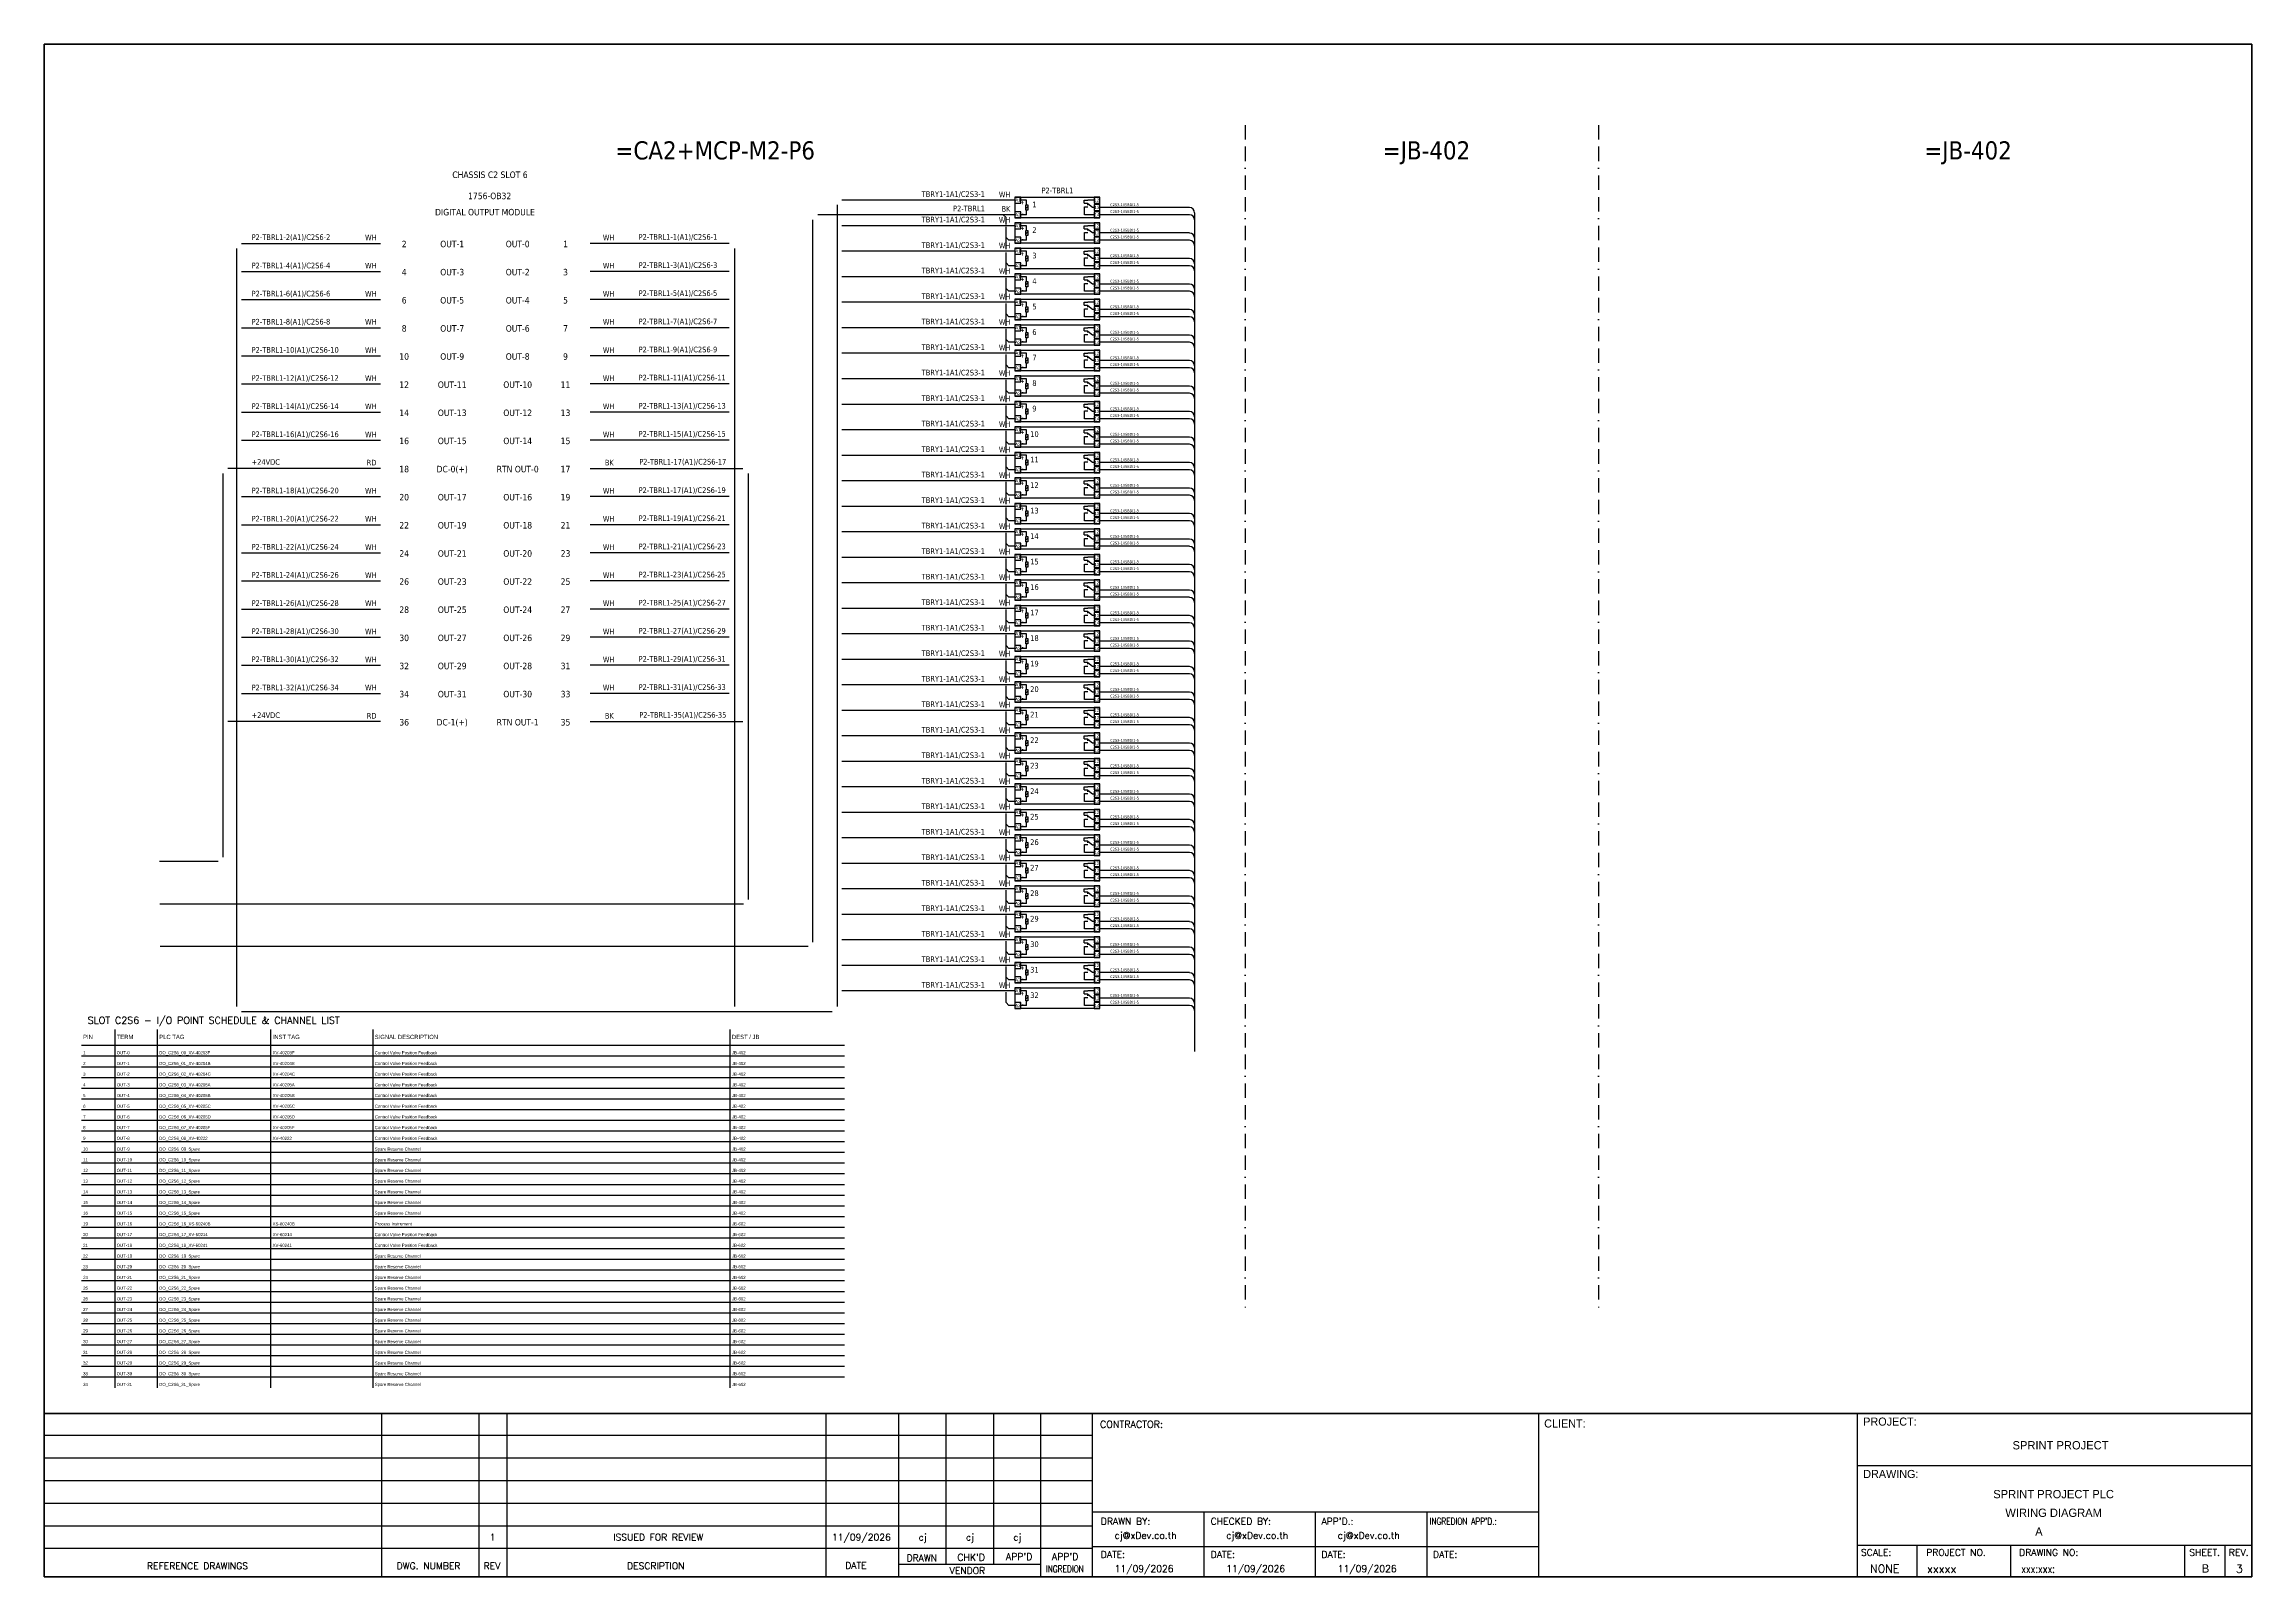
# Model space of a CAD drawing. Header units: metres. Extents: x 0 to 3893, y 0 to 2704.
import ezdxf
from ezdxf.enums import TextEntityAlignment as Align

# ---------------------------------------------------------------- set-up
doc = ezdxf.new("R2010")
doc.units = ezdxf.units.M
doc.linetypes.add('BORDERX2', pattern=[88.9, 25.4, -12.7, 25.4, -12.7, 0, -12.7])
for name, color, linetype in [('GT_1', 9, 'Continuous'), ('HELPPOINT', 7, 'Continuous'), ('MEMBER', 7, 'Continuous'), ('x01001-FrameArea', 2, 'BORDERX2')]:
    doc.layers.add(name, color=color, linetype=linetype)
doc.layers.add('IE-WIRE', color=7, linetype='Continuous', lineweight=25)
doc.styles.add('HTX11', font='O8111901')
doc.styles.add('ROMANS', font='romans.shx', dxfattribs={"width": 0.85, "height": 25})
doc.styles.add('Tahoma', font='txt')

# ---------------------------------------------------------------- blocks, each defined once
blk = doc.blocks.new('xRY-SPDT-100')
at = {"color": 1, "ltscale": 25.4}
for p, q in [((0, 0), (0, -10.5)), ((10.4, 0), (0, 0)), ((0, 0), (150.3, 0)), ((0, 0), (0, -36)), ((10.4, -10.5), (10.4, 0)), ((140, 0), (140, -10.5)), ((150.3, 0), (140, 0)), ((150.3, -36), (150.3, 0)), ((150.3, -10.5), (150.3, 0)), ((150.3, -36), (150.3, 0)), ((0, -10.5), (10.4, -10.5)), ((0, -25.5), (0, -36)), ((10.4, -25.5), (0, -25.5)), ((0, -36), (10.4, -36)), ((150.3, -36), (0, -36)), ((20.7, -5.2), (10.4, -5.2)), ((10.4, -36), (10.4, -25.5)), ((20.7, -30.8), (10.4, -30.8)), ((22.8, -16.3), (19.4, -19.7)), ((20.7, -13.3), (20.7, -5.2)), ((20.7, -30.8), (20.7, -22.7)), ((122.2, -10.4), (122.2, -5.2)), ((122.2, -5.2), (128.9, -5.2)), ((122.2, -10.4), (128.9, -10.4)), ((123.2, -30.8), (123.2, -17)), ((123.2, -17), (128.9, -17)), ((140, -30.8), (123.2, -30.8)), ((140, -5.2), (128.9, -5.2)), ((128.9, -13.8), (128.9, -10.4)), ((136.9, -18), (128.9, -11.6)), ((140, -18), (136.9, -18)), ((140, -10.5), (150.3, -10.5)), ((140, -12.8), (140, -23.3)), ((150.3, -12.8), (140, -12.8)), ((140, -23.3), (150.3, -23.3)), ((140, -25.5), (140, -36)), ((150.3, -25.5), (140, -25.5)), ((140, -36), (150.3, -36)), ((150.3, -23.3), (150.3, -12.8)), ((150.3, -36), (150.3, -25.5))]:
    blk.add_line(p, q, dxfattribs=at)
blk.add_lwpolyline([(22.8, -22.7), (19.4, -22.7), (19.4, -13.3), (22.8, -13.3)], close=True, dxfattribs=at)
at = {"color": 1}
for s, p in [('A2', (5.4, -30.9)), ('A1', (5.8, -5)), ('12', (144.4, -5.3)), ('13', (144.8, -17.9)), ('14', (145, -30.8))]:
    blk.add_text(s, height=5.91, dxfattribs=at).set_placement(p, align=Align.MIDDLE_CENTER)
at = {"color": 1, "style": 'Tahoma'}
for s, p in [('+', (13.9, -9.3)), ('+', (13.9, -9.3)), ('-', (13.9, -28.2))]:
    blk.add_text(s, height=6.84, dxfattribs=at).set_placement(p, align=Align.MIDDLE_CENTER)
blk = doc.blocks.new('*U71')
at = {"layer": 'x01001-FrameArea'}
blk.add_blockref('xRY-SPDT-100', (-75.2, 18), dxfattribs=at)
blk = doc.blocks.new('*U56')
at = {"layer": 'x01001-FrameArea', "color": 0, "linetype": 'ByBlock', "lineweight": -2, "transparency": 16777216}
for p in [(0, 0), (0, -45), (0, -90), (0, -135), (0, -180), (0, -225), (0, -270), (0, -315), (0, -360), (0, -405), (0, -450), (0, -495), (0, -540), (0, -585), (0, -630), (0, -675), (0, -720), (0, -765), (0, -810), (0, -855), (0, -900), (0, -945), (0, -990), (0, -1035), (0, -1080), (0, -1125), (0, -1170), (0, -1215), (0, -1260), (0, -1305), (0, -1350), (0, -1395)]:
    blk.add_blockref('*U71', p, dxfattribs=at)
blk = doc.blocks.new('*U72')
at = {"color": 4, "style": 'Tahoma'}
for s, height, p in [('TBRY1-1A1/C2S3-1', 9.949, (36.2, -4.1)), ('WH', 9.95, (81.3, -4.8))]:
    blk.add_text(s, height=height, dxfattribs=at).set_placement(p, align=Align.RIGHT)
blk = doc.blocks.new('*U57')
at = {"layer": 'x01001-FrameArea', "color": 0, "linetype": 'ByBlock', "lineweight": -2, "transparency": 16777216}
for p in [(0, 0), (0, -45), (0, -90), (0, -135), (0, -180), (0, -225), (0, -270), (0, -315), (0, -360), (0, -405), (0, -450), (0, -495), (0, -540), (0, -585), (0, -630), (0, -675), (0, -720), (0, -765), (0, -810), (0, -855), (0, -900), (0, -945), (0, -990), (0, -1035), (0, -1080), (0, -1125), (0, -1170), (0, -1215), (0, -1260), (0, -1305), (0, -1350), (0, -1395)]:
    blk.add_blockref('*U72', p, dxfattribs=at)
blk = doc.blocks.new('*U73')
at = {"layer": 'IE-WIRE', "color": 4, "ltscale": 25.4}
for p, q in [((74.2, 7.2), (-83.4, 7.2)), ((74.2, -5.6), (-83.4, -5.6))]:
    blk.add_line(p, q, dxfattribs=at)
for centre in [(74.2, -2), (74.2, -14.8)]:
    blk.add_arc(centre, 9.17, 0, 90, dxfattribs=at)
at = {"color": 4, "style": 'Tahoma'}
for p in [(-65.4, 9.6), (-65.4, -2.4)]:
    blk.add_text('C2S3-1/ISBDI1-5', height=4.974, dxfattribs=at).set_placement(p)
blk = doc.blocks.new('*U58')
at = {"layer": 'x01001-FrameArea', "color": 0, "linetype": 'ByBlock', "lineweight": -2, "transparency": 16777216}
for p in [(0, 0), (0, -45), (0, -90), (0, -135), (0, -180), (0, -225), (0, -270), (0, -315), (0, -360), (0, -405), (0, -450), (0, -495), (0, -540), (0, -585), (0, -630), (0, -675), (0, -720), (0, -765), (0, -810), (0, -855), (0, -900), (0, -945), (0, -990), (0, -1035), (0, -1080), (0, -1125), (0, -1170), (0, -1215), (0, -1260), (0, -1305), (0, -1350), (0, -1395)]:
    blk.add_blockref('*U73', p, dxfattribs=at)

msp = doc.modelspace()

# ---------------------------------------------------------------- linework, layer by layer
for p, q in [((1691.3, 2403.2), (1696.3, 2398.2)), ((1696.3, 2385.8), (1696.3, 2398.2)), ((1696.3, 2342.5), (1696.3, 2381.8)), ((1701.3, 2358.2), (1696.3, 2363.2)), ((1696.3, 2297.5), (1696.3, 2336.8)), ((1711.7, 2358.2), (1701.3, 2358.2)), ((1701.3, 2313.2), (1696.3, 2318.2)), ((1711.7, 2313.2), (1701.3, 2313.2)), ((1696.3, 2252.5), (1696.3, 2291.8)), ((1701.3, 2268.2), (1696.3, 2273.2)), ((1711.7, 2268.2), (1701.3, 2268.2)), ((1696.3, 2207.5), (1696.3, 2246.8)), ((1701.3, 2223.2), (1696.3, 2228.2)), ((1711.7, 2223.2), (1701.3, 2223.2)), ((1696.3, 2162.5), (1696.3, 2201.8)), ((1701.3, 2178.2), (1696.3, 2183.2)), ((1696.3, 2117.5), (1696.3, 2156.8)), ((1711.7, 2178.2), (1701.3, 2178.2)), ((1701.3, 2133.2), (1696.3, 2138.2)), ((1696.3, 2072.5), (1696.3, 2111.8)), ((1711.7, 2133.2), (1701.3, 2133.2)), ((1701.3, 2088.2), (1696.3, 2093.2)), ((1696.3, 2027.5), (1696.3, 2066.8)), ((1711.7, 2088.2), (1701.3, 2088.2)), ((1701.3, 2043.2), (1696.3, 2048.2)), ((1711.7, 2043.2), (1701.3, 2043.2)), ((1696.3, 1982.5), (1696.3, 2021.8)), ((1701.3, 1998.2), (1696.3, 2003.2)), ((1711.7, 1998.2), (1701.3, 1998.2)), ((1696.3, 1937.5), (1696.3, 1976.8)), ((1701.3, 1953.2), (1696.3, 1958.2)), ((1711.7, 1953.2), (1701.3, 1953.2)), ((1696.3, 1892.5), (1696.3, 1931.8)), ((1701.3, 1908.2), (1696.3, 1913.2)), ((1711.7, 1908.2), (1701.3, 1908.2)), ((1696.3, 1847.5), (1696.3, 1886.8)), ((1701.3, 1863.2), (1696.3, 1868.2)), ((1696.3, 1802.5), (1696.3, 1841.8)), ((1711.7, 1863.2), (1701.3, 1863.2)), ((1701.3, 1818.2), (1696.3, 1823.2)), ((1696.3, 1757.5), (1696.3, 1796.8)), ((1711.7, 1818.2), (1701.3, 1818.2)), ((1701.3, 1773.2), (1696.3, 1778.2)), ((1711.7, 1773.2), (1701.3, 1773.2)), ((1696.3, 1712.5), (1696.3, 1751.8)), ((1701.3, 1728.2), (1696.3, 1733.2)), ((1711.7, 1728.2), (1701.3, 1728.2)), ((1696.3, 1667.5), (1696.3, 1706.8)), ((1701.3, 1683.2), (1696.3, 1688.2)), ((1711.7, 1683.2), (1701.3, 1683.2)), ((1696.3, 1622.5), (1696.3, 1661.8)), ((1701.3, 1638.2), (1696.3, 1643.2)), ((1711.7, 1638.2), (1701.3, 1638.2)), ((1696.3, 1577.5), (1696.3, 1616.8)), ((1701.3, 1593.2), (1696.3, 1598.2)), ((1696.3, 1532.5), (1696.3, 1571.8)), ((1711.7, 1593.2), (1701.3, 1593.2)), ((1701.3, 1548.2), (1696.3, 1553.2)), ((1696.3, 1487.5), (1696.3, 1526.8)), ((1711.7, 1548.2), (1701.3, 1548.2)), ((1701.3, 1503.2), (1696.3, 1508.2)), ((1696.3, 1442.5), (1696.3, 1481.8)), ((1711.7, 1503.2), (1701.3, 1503.2)), ((1701.3, 1458.2), (1696.3, 1463.2)), ((1711.7, 1458.2), (1701.3, 1458.2)), ((1696.3, 1397.5), (1696.3, 1436.8)), ((1701.3, 1413.2), (1696.3, 1418.2)), ((1711.7, 1413.2), (1701.3, 1413.2)), ((1696.3, 1352.5), (1696.3, 1391.8)), ((1701.3, 1368.2), (1696.3, 1373.2)), ((1711.7, 1368.2), (1701.3, 1368.2)), ((1696.3, 1307.5), (1696.3, 1346.8)), ((1701.3, 1323.2), (1696.3, 1328.2)), ((1696.3, 1262.5), (1696.3, 1301.8)), ((1711.7, 1323.2), (1701.3, 1323.2)), ((1701.3, 1278.2), (1696.3, 1283.2)), ((1696.3, 1217.5), (1696.3, 1256.8)), ((1711.7, 1278.2), (1701.3, 1278.2)), ((1701.3, 1233.2), (1696.3, 1238.2)), ((1696.3, 1172.5), (1696.3, 1211.8)), ((1711.7, 1233.2), (1701.3, 1233.2)), ((1701.3, 1188.2), (1696.3, 1193.2)), ((1711.7, 1188.2), (1701.3, 1188.2)), ((1696.3, 1127.5), (1696.3, 1166.8)), ((1701.3, 1143.2), (1696.3, 1148.2)), ((1711.7, 1143.2), (1701.3, 1143.2)), ((1696.3, 1082.5), (1696.3, 1121.8)), ((1701.3, 1098.2), (1696.3, 1103.2)), ((1711.7, 1098.2), (1701.3, 1098.2)), ((1696.3, 1037.5), (1696.3, 1076.8)), ((1701.3, 1053.2), (1696.3, 1058.2)), ((1711.7, 1053.2), (1701.3, 1053.2)), ((1696.3, 1013.2), (1696.3, 1031.8)), ((1701.3, 1008.2), (1696.3, 1013.2)), ((1711.7, 1008.2), (1701.3, 1008.2))]:
    msp.add_line(p, q)
at = {"color": 1, "ltscale": 25.4}
for p, q in [((593.4, 1955.7), (324, 1955.7)), ((314.9, 1946.5), (314.9, 1270))]:
    msp.add_line(p, q, dxfattribs=at)
at = {"color": 7}
for p, q in [((65.7, 937.9), (1411.5, 937.9)), ((125, 333.8), (125, 965.9)), ((200, 333.8), (200, 965.9)), ((400, 333.8), (400, 965.9)), ((580, 333.8), (580, 965.9)), ((1210, 333.8), (1210, 965.9))]:
    msp.add_line(p, q, dxfattribs=at)
at = {"color": 8}
for p, q in [((65.7, 919), (1411.5, 919)), ((65.7, 900.1), (1411.5, 900.1)), ((65.7, 881.3), (1411.5, 881.3)), ((65.7, 862.4), (1411.5, 862.4)), ((65.7, 843.5), (1411.5, 843.5)), ((65.7, 824.6), (1411.5, 824.6)), ((65.7, 805.8), (1411.5, 805.8)), ((65.7, 786.9), (1411.5, 786.9)), ((65.7, 768), (1411.5, 768)), ((65.7, 749.1), (1411.5, 749.1)), ((65.7, 730.2), (1411.5, 730.2)), ((65.7, 711.4), (1411.5, 711.4)), ((65.7, 692.5), (1411.5, 692.5)), ((65.7, 673.6), (1411.5, 673.6)), ((65.7, 654.7), (1411.5, 654.7)), ((65.7, 635.9), (1411.5, 635.9)), ((65.7, 617), (1411.5, 617)), ((65.7, 598.1), (1411.5, 598.1)), ((65.7, 579.2), (1411.5, 579.2)), ((65.7, 560.3), (1411.5, 560.3)), ((65.7, 541.5), (1411.5, 541.5)), ((65.7, 522.6), (1411.5, 522.6)), ((65.7, 503.7), (1411.5, 503.7)), ((65.7, 484.8), (1411.5, 484.8)), ((65.7, 465.9), (1411.5, 465.9)), ((65.7, 447.1), (1411.5, 447.1)), ((65.7, 428.2), (1411.5, 428.2)), ((65.7, 409.3), (1411.5, 409.3)), ((65.7, 390.4), (1411.5, 390.4)), ((65.7, 371.6), (1411.5, 371.6)), ((65.7, 352.7), (1411.5, 352.7))]:
    msp.add_line(p, q, dxfattribs=at)
at = {"color": 4}
for p, q in [((3302.3, 56.1), (3302.3, 0)), ((3467.6, 56.1), (3467.6, 0))]:
    msp.add_line(p, q, dxfattribs=at)
at = {"color": 4, "ltscale": 0.5}
for p, q in [((3774.7, 56.1), (3774.7, 0)), ((3774.7, 56.1), (3774.7, 0)), ((3845.9, 56.1), (3845.9, 0)), ((3845.9, 56.1), (3845.9, 0))]:
    msp.add_line(p, q, dxfattribs=at)
at = {"layer": 'GT_1', "color": 4}
for p, q in [((595.4, 0), (595.4, 288.2)), ((767.3, 0), (767.3, 288.2)), ((816.4, 0), (816.4, 288.2)), ((1379.1, 0), (1379.1, 288.2)), ((1507.4, 0), (1507.4, 288.2)), ((1591, 21.8), (1591, 288.2)), ((1674.5, 21.8), (1674.5, 288.2)), ((1757.8, 0), (1757.8, 288.2)), ((1848.8, 0), (1848.8, 288.2)), ((2635.8, 0), (2635.8, 288.2)), ((3198.1, 0), (3198.1, 288.2)), ((3198.1, 0), (3198.1, 288.2)), ((3198.1, 0), (3198.1, 288.2)), ((1848.8, 249.3), (0, 249.3)), ((1848.8, 209.5), (0, 209.5)), ((1848.8, 169.6), (0, 169.6)), ((1848.8, 129.7), (0, 129.7)), ((1848.8, 89.7), (0, 89.7)), ((2635.8, 114.3), (1848.8, 114.3)), ((2045.6, 0), (2045.6, 114.3)), ((2242.3, 0), (2242.3, 114.3)), ((2439.1, 0), (2439.1, 114.3)), ((1848.7, 49.8), (0, 49.8)), ((2635.8, 52.9), (1848.8, 52.9)), ((3198.1, 56.1), (3893.3, 56.1)), ((1757.8, 21.8), (1507.4, 21.8))]:
    msp.add_line(p, q, dxfattribs=at)
at = {"layer": 'HELPPOINT', "color": 4, "lineweight": 35}
for p, q in [((0, 0), (0, 2704.2)), ((0, 2704.2), (3893.3, 2704.2)), ((0, 0), (0, 2704.2)), ((0, 2704.2), (3893.3, 2704.2)), ((3893.3, 2704.2), (3893.3, 0)), ((3893.3, 2704.2), (3893.3, 0)), ((3893.3, 0), (0, 0)), ((3893.3, 0), (0, 0))]:
    msp.add_line(p, q, dxfattribs=at)
at = {"layer": 'HELPPOINT', "color": 4}
for p, q in [((3198.1, 196.6), (3893.3, 196.6)), ((3198.1, 196.6), (3893.3, 196.6)), ((3198.1, 56.1), (3893.3, 56.1))]:
    msp.add_line(p, q, dxfattribs=at)
at = {"layer": 'IE-WIRE', "color": 4, "ltscale": 25.4}
for p, q in [((1398.6, 2420.7), (1398.6, 1006.3)), ((1711.7, 2428.7), (1406.6, 2428.7)), ((1711.7, 2383.7), (1406.6, 2383.7)), ((2028.8, 2406.8), (2028.8, 927.2)), ((339, 2343.6), (339, 1006.3)), ((348.1, 2352.7), (593.4, 2352.7)), ((1208.1, 2352.7), (962.9, 2352.7)), ((1217.3, 2343.6), (1217.3, 1006.3)), ((1711.7, 2338.7), (1406.6, 2338.7)), ((348.1, 2303.1), (593.4, 2303.1)), ((1208.1, 2303.1), (962.9, 2303.1)), ((1711.7, 2293.7), (1406.6, 2293.7)), ((348.1, 2253.5), (593.4, 2253.5)), ((1208.1, 2253.5), (962.9, 2253.5)), ((1711.7, 2248.7), (1406.6, 2248.7)), ((348.1, 2203.8), (593.4, 2203.8)), ((1208.1, 2203.8), (962.9, 2203.8)), ((1711.7, 2203.7), (1406.6, 2203.7)), ((348.1, 2154.2), (593.4, 2154.2)), ((1208.1, 2154.2), (962.9, 2154.2)), ((1711.7, 2158.7), (1406.6, 2158.7)), ((348.1, 2104.6), (593.4, 2104.6)), ((1208.1, 2104.6), (962.9, 2104.6)), ((1711.7, 2113.7), (1406.6, 2113.7)), ((1711.7, 2068.7), (1406.6, 2068.7)), ((348.1, 2055), (593.4, 2055)), ((1208.1, 2055), (962.9, 2055)), ((348.1, 2005.3), (593.4, 2005.3)), ((1208.1, 2005.3), (962.9, 2005.3)), ((1711.7, 2023.7), (1406.6, 2023.7)), ((1711.7, 1978.7), (1406.6, 1978.7)), ((1711.7, 1933.7), (1406.6, 1933.7)), ((348.1, 1906.1), (593.4, 1906.1)), ((1208.1, 1906.1), (962.9, 1906.1)), ((1711.7, 1888.7), (1406.6, 1888.7)), ((348.1, 1856.4), (593.4, 1856.4)), ((1208.1, 1856.4), (962.9, 1856.4)), ((1711.7, 1843.7), (1406.6, 1843.7)), ((348.1, 1806.8), (593.4, 1806.8)), ((1208.1, 1806.8), (962.9, 1806.8)), ((1711.7, 1798.7), (1406.6, 1798.7)), ((348.1, 1757.2), (593.4, 1757.2)), ((1208.1, 1757.2), (962.9, 1757.2)), ((1711.7, 1753.7), (1406.6, 1753.7)), ((348.1, 1707.5), (593.4, 1707.5)), ((1208.1, 1707.5), (962.9, 1707.5)), ((1711.7, 1708.7), (1406.6, 1708.7)), ((348.1, 1657.9), (593.4, 1657.9)), ((1208.1, 1657.9), (962.9, 1657.9)), ((1711.7, 1663.7), (1406.6, 1663.7)), ((348.1, 1608.3), (593.4, 1608.3)), ((1208.1, 1608.3), (962.9, 1608.3)), ((1711.7, 1618.7), (1406.6, 1618.7)), ((348.1, 1558.6), (593.4, 1558.6)), ((1208.1, 1558.6), (962.9, 1558.6)), ((1711.7, 1573.7), (1406.6, 1573.7)), ((1711.7, 1528.7), (1406.6, 1528.7)), ((1711.7, 1483.7), (1406.6, 1483.7)), ((1711.7, 1438.7), (1406.6, 1438.7)), ((1711.7, 1393.7), (1406.6, 1393.7)), ((1711.7, 1348.7), (1406.6, 1348.7)), ((1711.7, 1303.7), (1406.6, 1303.7)), ((1711.7, 1258.7), (1406.6, 1258.7)), ((1711.7, 1213.7), (1406.6, 1213.7)), ((1711.7, 1168.7), (1406.6, 1168.7)), ((1711.7, 1123.7), (1406.6, 1123.7)), ((1711.7, 1078.7), (1406.6, 1078.7)), ((1711.7, 1033.7), (1406.6, 1033.7))]:
    msp.add_line(p, q, dxfattribs=at)
at = {"layer": 'IE-WIRE', "color": 7, "ltscale": 25.4}
for p, q in [((1355.1, 2394.1), (1355.1, 1119.9)), ((962.9, 1955.7), (1232.3, 1955.7)), ((1241.4, 1946.5), (1241.4, 1194.9)), ((962.9, 1509), (1232.3, 1509)), ((1233.4, 1186.9), (204.1, 1186.9)), ((1347.1, 1111.9), (204.8, 1111.9))]:
    msp.add_line(p, q, dxfattribs=at)
at = {"layer": 'IE-WIRE', "ltscale": 25.4}
msp.add_line((1711.7, 2403.2), (1364.3, 2403.2), dxfattribs=at)
at = {"layer": 'IE-WIRE', "color": 1, "ltscale": 25.4}
for p, q in [((593.4, 1509), (324, 1509)), ((306.9, 1262), (203.4, 1262))]:
    msp.add_line(p, q, dxfattribs=at)
at = {"layer": 'IE-WIRE', "color": 4}
msp.add_line((348.1, 997.2), (1389.4, 997.2), dxfattribs=at)
at = {"layer": 'MEMBER', "color": 4, "lineweight": 35}
msp.add_line((0, 288.2), (3893.3, 288.2), dxfattribs=at)
msp.add_line((0, 288.2), (3893.3, 288.2), dxfattribs=at)
at = {"layer": 'MEMBER', "color": 4}
for p, q in [((3198.1, 196.6), (3893.3, 196.6)), ((3198.1, 196.6), (3893.3, 196.6)), ((3198.1, 56.1), (3893.3, 56.1)), ((3198.1, 56.1), (3893.3, 56.1))]:
    msp.add_line(p, q, dxfattribs=at)
at = {"layer": 'x01001-FrameArea'}
for p, q in [((2118.2, 2561.5), (2118.2, 475)), ((2741.3, 2561.5), (2741.3, 475))]:
    msp.add_line(p, q, dxfattribs=at)

# ---------------------------------------------------------------- block references
for name, p in [('*U57', (1622.8, 2438.8)), ('*U56', (1786.9, 2416)), ('*U58', (1945.4, 2408.8))]:
    msp.add_blockref(name, p, dxfattribs=at)

# ---------------------------------------------------------------- texts
at = {"color": 2, "style": 'Tahoma'}
for s, height, p in [('=CA2+MCP-M2-P6', 32, (1183.4, 2516.8)), ('=JB-402', 32, (2437.7, 2516.8)), ('=JB-402', 32, (3392.8, 2516.8)), ('CHASSIS C2 SLOT 6', 11.441, (786.2, 2473.8)), ('1756-OB32', 11.44, (785.6, 2436.4)), ('DIGITAL OUTPUT MODULE', 11.441, (777.4, 2407.8)), ('2', 11.4, (634.9, 2351.6)), ('OUT-1', 11.44, (719.6, 2351.6)), ('OUT-0', 11.44, (835.1, 2351.6)), ('1', 11.4, (919.4, 2351.6)), ('4', 11.4, (634.9, 2302)), ('OUT-3', 11.44, (719.6, 2302)), ('OUT-2', 11.44, (835.1, 2302)), ('3', 11.4, (919.4, 2302)), ('6', 11.4, (634.9, 2252.3)), ('OUT-5', 11.44, (719.6, 2252.3)), ('OUT-4', 11.44, (835.1, 2252.3)), ('5', 11.4, (919.4, 2252.3)), ('8', 11.4, (634.9, 2202.7)), ('OUT-7', 11.44, (719.6, 2202.7)), ('OUT-6', 11.44, (835.1, 2202.7)), ('7', 11.4, (919.4, 2202.7)), ('10', 11.44, (634.9, 2153.1)), ('OUT-9', 11.44, (719.6, 2153.1)), ('OUT-8', 11.44, (835.1, 2153.1)), ('9', 11.4, (919.4, 2153.1)), ('12', 11.44, (634.9, 2103.4)), ('OUT-11', 11.44, (719.6, 2103.4)), ('OUT-10', 11.44, (835.1, 2103.4)), ('11', 11.44, (919.4, 2103.4)), ('14', 11.44, (634.9, 2053.8)), ('OUT-13', 11.44, (719.6, 2053.8)), ('OUT-12', 11.44, (835.1, 2053.8)), ('13', 11.44, (919.4, 2053.8)), ('16', 11.44, (634.9, 2004.2)), ('OUT-15', 11.44, (719.6, 2004.2)), ('OUT-14', 11.44, (835.1, 2004.2)), ('15', 11.44, (919.4, 2004.2)), ('18', 11.44, (634.9, 1954.5)), ('DC-0(+)', 11.44, (719.6, 1954.5)), ('RTN OUT-0', 11.44, (835.1, 1954.5)), ('17', 11.44, (919.4, 1954.5)), ('20', 11.44, (634.9, 1904.9)), ('OUT-17', 11.44, (719.6, 1904.9)), ('OUT-16', 11.44, (835.1, 1904.9)), ('19', 11.44, (919.4, 1904.9)), ('22', 11.44, (634.9, 1855.3)), ('OUT-19', 11.44, (719.6, 1855.3)), ('OUT-18', 11.44, (835.1, 1855.3)), ('21', 11.44, (919.4, 1855.3)), ('24', 11.44, (634.9, 1805.6)), ('OUT-21', 11.44, (719.6, 1805.6)), ('OUT-20', 11.44, (835.1, 1805.6)), ('23', 11.44, (919.4, 1805.6)), ('26', 11.44, (634.9, 1756)), ('OUT-23', 11.44, (719.6, 1756)), ('OUT-22', 11.44, (835.1, 1756)), ('25', 11.44, (919.4, 1756)), ('28', 11.44, (634.9, 1706.4)), ('OUT-25', 11.44, (719.6, 1706.4)), ('OUT-24', 11.44, (835.1, 1706.4)), ('27', 11.44, (919.4, 1706.4)), ('30', 11.44, (634.9, 1656.7)), ('OUT-27', 11.44, (719.6, 1656.7)), ('OUT-26', 11.44, (835.1, 1656.7)), ('29', 11.44, (919.4, 1656.7)), ('32', 11.44, (634.9, 1607.1)), ('OUT-29', 11.44, (719.6, 1607.1)), ('OUT-28', 11.44, (835.1, 1607.1)), ('31', 11.44, (919.4, 1607.1)), ('34', 11.44, (634.9, 1557.5)), ('OUT-31', 11.44, (719.6, 1557.5)), ('OUT-30', 11.44, (835.1, 1557.5)), ('33', 11.44, (919.4, 1557.5)), ('36', 11.44, (634.9, 1507.8)), ('DC-1(+)', 11.44, (719.6, 1507.8)), ('RTN OUT-1', 11.44, (835.1, 1507.8)), ('35', 11.44, (919.4, 1507.8))]:
    msp.add_text(s, height=height, dxfattribs=at).set_placement(p, align=Align.MIDDLE_CENTER)
at = {"style": 'Tahoma'}
for s, p in [('P2-TBRL1', (1659, 2409.2)), ('BK', (1704.1, 2408.5))]:
    msp.add_text(s, height=9.95, dxfattribs=at).set_placement(p, align=Align.RIGHT)
at = {"color": 4, "style": 'Tahoma'}
for s, p in [('1', (1746.4, 2421.2)), ('P2-TBRL1', (1786.9, 2446.1)), ('2', (1746.4, 2376.2)), ('3', (1746.4, 2331.2)), ('4', (1746.4, 2286.2)), ('5', (1746.4, 2241.2)), ('6', (1746.4, 2196.2)), ('7', (1746.4, 2151.2)), ('8', (1746.4, 2106.2)), ('9', (1746.4, 2061.2)), ('10', (1746.4, 2016.2)), ('11', (1746.4, 1971.2)), ('12', (1746.4, 1926.2)), ('13', (1746.4, 1881.2)), ('14', (1746.4, 1836.2)), ('15', (1746.4, 1791.2)), ('16', (1746.4, 1746.2)), ('17', (1746.4, 1701.2)), ('18', (1746.4, 1656.2)), ('19', (1746.4, 1611.2)), ('20', (1746.4, 1566.2)), ('21', (1746.4, 1521.2)), ('22', (1746.4, 1476.2)), ('23', (1746.4, 1431.2)), ('24', (1746.4, 1386.2)), ('25', (1746.4, 1341.2)), ('26', (1746.4, 1296.2)), ('27', (1746.4, 1251.2)), ('28', (1746.4, 1206.2)), ('29', (1746.4, 1161.2)), ('30', (1746.4, 1116.2)), ('31', (1746.4, 1071.2)), ('32', (1746.4, 1026.2))]:
    msp.add_text(s, height=9.95, dxfattribs=at).set_placement(p, align=Align.MIDDLE_CENTER)
for s, height, p in [('P2-TBRL1-2(A1)/C2S6-2', 9.949, (365.8, 2358.7)), ('WH', 9.95, (565.9, 2358)), ('WH', 9.95, (985.3, 2358)), ('P2-TBRL1-1(A1)/C2S6-1', 9.949, (1048.3, 2359)), ('P2-TBRL1-4(A1)/C2S6-4', 9.949, (365.8, 2308.7)), ('WH', 9.95, (565.9, 2308.4)), ('WH', 9.95, (985.3, 2308.4)), ('P2-TBRL1-3(A1)/C2S6-3', 9.949, (1048.3, 2309.4)), ('P2-TBRL1-6(A1)/C2S6-6', 9.949, (365.8, 2259.1)), ('WH', 9.95, (565.9, 2258.7)), ('WH', 9.95, (985.3, 2258.7)), ('P2-TBRL1-5(A1)/C2S6-5', 9.949, (1048.3, 2259.8)), ('P2-TBRL1-8(A1)/C2S6-8', 9.949, (365.8, 2209.5)), ('P2-TBRL1-7(A1)/C2S6-7', 9.949, (1048.3, 2210.1)), ('WH', 9.95, (565.9, 2209.1)), ('WH', 9.95, (985.3, 2209.1)), ('P2-TBRL1-10(A1)/C2S6-10', 9.949, (365.8, 2159.8)), ('WH', 9.95, (565.9, 2159.5)), ('WH', 9.95, (985.3, 2159.5)), ('P2-TBRL1-9(A1)/C2S6-9', 9.949, (1048.3, 2160.5)), ('P2-TBRL1-12(A1)/C2S6-12', 9.949, (365.8, 2110.2)), ('WH', 9.95, (565.9, 2109.8)), ('WH', 9.95, (985.3, 2109.8)), ('P2-TBRL1-11(A1)/C2S6-11', 9.949, (1048.3, 2110.9)), ('P2-TBRL1-14(A1)/C2S6-14', 9.949, (365.8, 2060.6)), ('WH', 9.95, (565.9, 2060.2)), ('WH', 9.95, (985.3, 2060.2)), ('P2-TBRL1-13(A1)/C2S6-13', 9.949, (1048.3, 2061.2)), ('P2-TBRL1-16(A1)/C2S6-16', 9.949, (365.8, 2010.9)), ('WH', 9.95, (565.9, 2010.6)), ('WH', 9.95, (985.3, 2010.6)), ('P2-TBRL1-15(A1)/C2S6-15', 9.949, (1048.3, 2011.6)), ('P2-TBRL1-18(A1)/C2S6-20', 9.949, (365.8, 1911.7)), ('WH', 9.95, (565.9, 1911.3)), ('WH', 9.95, (985.3, 1911.3)), ('P2-TBRL1-17(A1)/C2S6-19', 9.949, (1048.3, 1912.3)), ('P2-TBRL1-20(A1)/C2S6-22', 9.949, (365.8, 1862)), ('WH', 9.95, (565.9, 1861.7)), ('WH', 9.95, (985.3, 1861.7)), ('P2-TBRL1-19(A1)/C2S6-21', 9.949, (1048.3, 1862.7)), ('P2-TBRL1-22(A1)/C2S6-24', 9.949, (365.8, 1812.4)), ('WH', 9.95, (565.9, 1812)), ('WH', 9.95, (985.3, 1812)), ('P2-TBRL1-21(A1)/C2S6-23', 9.949, (1048.3, 1813.1)), ('P2-TBRL1-24(A1)/C2S6-26', 9.949, (365.8, 1762.8)), ('WH', 9.95, (565.9, 1762.4)), ('WH', 9.95, (985.3, 1762.4)), ('P2-TBRL1-23(A1)/C2S6-25', 9.949, (1048.3, 1763.4)), ('P2-TBRL1-26(A1)/C2S6-28', 9.949, (365.8, 1713.1)), ('WH', 9.95, (565.9, 1712.8)), ('WH', 9.95, (985.3, 1712.8)), ('P2-TBRL1-25(A1)/C2S6-27', 9.949, (1048.3, 1713.8)), ('P2-TBRL1-27(A1)/C2S6-29', 9.949, (1048.3, 1664.2)), ('P2-TBRL1-28(A1)/C2S6-30', 9.949, (365.8, 1663.5)), ('WH', 9.95, (565.9, 1663.1)), ('WH', 9.95, (985.3, 1663.1)), ('P2-TBRL1-30(A1)/C2S6-32', 9.949, (365.8, 1613.9)), ('WH', 9.95, (565.9, 1613.5)), ('WH', 9.95, (985.3, 1613.5)), ('P2-TBRL1-29(A1)/C2S6-31', 9.949, (1048.3, 1614.5)), ('P2-TBRL1-32(A1)/C2S6-34', 9.949, (365.8, 1564.2)), ('WH', 9.95, (565.9, 1563.9)), ('WH', 9.95, (985.3, 1563.9)), ('P2-TBRL1-31(A1)/C2S6-33', 9.949, (1048.3, 1564.9))]:
    msp.add_text(s, height=height, dxfattribs=at).set_placement(p)
at = {"color": 1, "style": 'Tahoma'}
for s, p in [('+24VDC', (365.8, 1962)), ('RD', (568.9, 1960.9)), ('+24VDC', (365.8, 1515.3)), ('RD', (568.9, 1514.2))]:
    msp.add_text(s, height=9.95, dxfattribs=at).set_placement(p)
at = {"color": 7, "style": 'Tahoma'}
for s, height, p in [('BK', 9.95, (988.8, 1960.9)), ('P2-TBRL1-17(A1)/C2S6-17', 9.949, (1049.4, 1962.5)), ('BK', 9.95, (988.8, 1514.2)), ('P2-TBRL1-35(A1)/C2S6-35', 9.949, (1049.4, 1515.8))]:
    msp.add_text(s, height=height, dxfattribs=at).set_placement(p)
at = {"color": 3}
for s, p in [('PIN', (68.7, 948.9)), ('TERM', (128, 948.9)), ('PLC TAG', (203, 948.9)), ('INST TAG', (403, 948.9)), ('SIGNAL DESCRIPTION', (583, 948.9)), ('DEST / JB', (1213, 948.9))]:
    msp.add_text(s, height=7.5, dxfattribs=at).set_placement(p)
at = {"color": 7}
for s, p in [('2', (68.7, 903.1)), ('1', (68.7, 922)), ('OUT-0', (128, 922)), ('OUT-1', (128, 903.1)), ('DO_C2S6_00_XV-40203F', (203, 922)), ('DO_C2S6_01_XV-40204B', (203, 903.1)), ('XV-40203F', (403, 922)), ('XV-40204B', (403, 903.1)), ('Control Valve Position Feedback', (583, 922)), ('Control Valve Position Feedback', (583, 903.1)), ('JB-402', (1213, 922)), ('JB-402', (1213, 903.1)), ('4', (68.7, 865.4)), ('3', (68.7, 884.3)), ('OUT-2', (128, 884.3)), ('OUT-3', (128, 865.4)), ('DO_C2S6_02_XV-40204C', (203, 884.3)), ('DO_C2S6_03_XV-40205A', (203, 865.4)), ('XV-40204C', (403, 884.3)), ('XV-40205A', (403, 865.4)), ('Control Valve Position Feedback', (583, 884.3)), ('Control Valve Position Feedback', (583, 865.4)), ('JB-402', (1213, 884.3)), ('JB-402', (1213, 865.4)), ('5', (68.7, 846.5)), ('6', (68.7, 827.6)), ('OUT-4', (128, 846.5)), ('OUT-5', (128, 827.6)), ('DO_C2S6_04_XV-40205B', (203, 846.5)), ('DO_C2S6_05_XV-40205C', (203, 827.6)), ('XV-40205B', (403, 846.5)), ('XV-40205C', (403, 827.6)), ('Control Valve Position Feedback', (583, 846.5)), ('Control Valve Position Feedback', (583, 827.6)), ('JB-402', (1213, 846.5)), ('JB-402', (1213, 827.6)), ('8', (68.7, 789.9)), ('7', (68.7, 808.8)), ('OUT-6', (128, 808.8)), ('OUT-7', (128, 789.9)), ('DO_C2S6_06_XV-40205D', (203, 808.8)), ('DO_C2S6_07_XV-40205F', (203, 789.9)), ('XV-40205D', (403, 808.8)), ('XV-40205F', (403, 789.9)), ('Control Valve Position Feedback', (583, 808.8)), ('Control Valve Position Feedback', (583, 789.9)), ('JB-402', (1213, 808.8)), ('JB-402', (1213, 789.9)), ('9', (68.7, 771)), ('10', (68.7, 752.1)), ('OUT-8', (128, 771)), ('OUT-9', (128, 752.1)), ('DO_C2S6_08_XV-40222', (203, 771)), ('DO_C2S6_09_Spare', (203, 752.1)), ('XV-40222', (403, 771)), ('Spare Reserve Channel', (583, 752.1)), ('Control Valve Position Feedback', (583, 771)), ('JB-402', (1213, 771)), ('JB-402', (1213, 752.1)), ('11', (68.7, 733.2)), ('12', (68.7, 714.4)), ('13', (68.7, 695.5)), ('OUT-10', (128, 733.2)), ('OUT-11', (128, 714.4)), ('OUT-12', (128, 695.5)), ('DO_C2S6_10_Spare', (203, 733.2)), ('DO_C2S6_11_Spare', (203, 714.4)), ('DO_C2S6_12_Spare', (203, 695.5)), ('Spare Reserve Channel', (583, 733.2)), ('Spare Reserve Channel', (583, 714.4)), ('Spare Reserve Channel', (583, 695.5)), ('JB-402', (1213, 733.2)), ('JB-402', (1213, 714.4)), ('JB-402', (1213, 695.5)), ('14', (68.7, 676.6)), ('15', (68.7, 657.7)), ('OUT-13', (128, 676.6)), ('OUT-14', (128, 657.7)), ('DO_C2S6_13_Spare', (203, 676.6)), ('DO_C2S6_14_Spare', (203, 657.7)), ('Spare Reserve Channel', (583, 676.6)), ('Spare Reserve Channel', (583, 657.7)), ('JB-402', (1213, 676.6)), ('JB-402', (1213, 657.7)), ('16', (68.7, 638.9)), ('19', (68.7, 620)), ('OUT-15', (128, 638.9)), ('OUT-16', (128, 620)), ('DO_C2S6_15_Spare', (203, 638.9)), ('DO_C2S6_16_XS-60240B', (203, 620)), ('XS-60240B', (403, 620)), ('Spare Reserve Channel', (583, 638.9)), ('Process Instrument', (583, 620)), ('JB-402', (1213, 638.9)), ('JB-602', (1213, 620)), ('20', (68.7, 601.1)), ('21', (68.7, 582.2)), ('OUT-17', (128, 601.1)), ('OUT-18', (128, 582.2)), ('DO_C2S6_17_XV-60214', (203, 601.1)), ('DO_C2S6_18_XV-60241', (203, 582.2)), ('XV-60214', (403, 601.1)), ('XV-60241', (403, 582.2)), ('Control Valve Position Feedback', (583, 601.1)), ('Control Valve Position Feedback', (583, 582.2)), ('JB-602', (1213, 601.1)), ('JB-602', (1213, 582.2)), ('22', (68.7, 563.3)), ('23', (68.7, 544.5)), ('OUT-19', (128, 563.3)), ('OUT-20', (128, 544.5)), ('DO_C2S6_19_Spare', (203, 563.3)), ('DO_C2S6_20_Spare', (203, 544.5)), ('Spare Reserve Channel', (583, 563.3)), ('Spare Reserve Channel', (583, 544.5)), ('JB-602', (1213, 563.3)), ('JB-602', (1213, 544.5)), ('24', (68.7, 525.6)), ('25', (68.7, 506.7)), ('OUT-21', (128, 525.6)), ('OUT-22', (128, 506.7)), ('DO_C2S6_21_Spare', (203, 525.6)), ('DO_C2S6_22_Spare', (203, 506.7)), ('Spare Reserve Channel', (583, 525.6)), ('Spare Reserve Channel', (583, 506.7)), ('JB-602', (1213, 525.6)), ('JB-602', (1213, 506.7)), ('26', (68.7, 487.8)), ('27', (68.7, 468.9)), ('OUT-23', (128, 487.8)), ('OUT-24', (128, 468.9)), ('DO_C2S6_23_Spare', (203, 487.8)), ('DO_C2S6_24_Spare', (203, 468.9)), ('Spare Reserve Channel', (583, 487.8)), ('Spare Reserve Channel', (583, 468.9)), ('JB-602', (1213, 487.8)), ('JB-602', (1213, 468.9)), ('28', (68.7, 450.1)), ('29', (68.7, 431.2)), ('OUT-25', (128, 450.1)), ('OUT-26', (128, 431.2)), ('DO_C2S6_25_Spare', (203, 450.1)), ('DO_C2S6_26_Spare', (203, 431.2)), ('Spare Reserve Channel', (583, 450.1)), ('Spare Reserve Channel', (583, 431.2)), ('JB-602', (1213, 450.1)), ('JB-602', (1213, 431.2)), ('30', (68.7, 412.3)), ('31', (68.7, 393.4)), ('OUT-27', (128, 412.3)), ('OUT-28', (128, 393.4)), ('DO_C2S6_27_Spare', (203, 412.3)), ('DO_C2S6_28_Spare', (203, 393.4)), ('Spare Reserve Channel', (583, 412.3)), ('Spare Reserve Channel', (583, 393.4)), ('JB-602', (1213, 412.3)), ('JB-602', (1213, 393.4)), ('32', (68.7, 374.6)), ('33', (68.7, 355.7)), ('OUT-29', (128, 374.6)), ('OUT-30', (128, 355.7)), ('DO_C2S6_29_Spare', (203, 374.6)), ('DO_C2S6_30_Spare', (203, 355.7)), ('Spare Reserve Channel', (583, 374.6)), ('Spare Reserve Channel', (583, 355.7)), ('JB-602', (1213, 374.6)), ('JB-602', (1213, 355.7)), ('34', (68.7, 336.8)), ('OUT-31', (128, 336.8)), ('DO_C2S6_31_Spare', (203, 336.8)), ('Spare Reserve Channel', (583, 336.8)), ('JB-602', (1213, 336.8))]:
    msp.add_text(s, height=5.5, dxfattribs=at).set_placement(p)
at = {"color": 4, "ltscale": 100, "style": 'HTX11'}
for s, p in [('SPRINT PROJECT', (3555.9, 232.2)), ('SPRINT PROJECT PLC', (3543.7, 146)), ('WIRING DIAGRAM', (3543.7, 113.1))]:
    msp.add_text(s, height=14.693, dxfattribs=at).set_placement(p, align=Align.MIDDLE_CENTER)
at = {"style": 'HTX11'}
for tag, text, height, p in [('A', 'A', 14.8, (3517.8, 79.8)), ('B', 'CHASSIS C2 SLOT 6', 14.821, (3811.6, 14.9))]:
    msp.add_attdef(tag, text=text, height=height, dxfattribs=at).set_placement(p, align=Align.MIDDLE_CENTER)
at = {"layer": 'GT_1', "color": 4, "style": 'HTX11'}
for s, p in [('CLIENT:', (2645.3, 263.5)), ('PROJECT:', (3208, 266.8)), ('DRAWING:', (3208, 174.4))]:
    msp.add_text(s, height=14.25, dxfattribs=at).set_placement(p)
at = {"layer": 'MEMBER', "color": 4, "ltscale": 0.8, "style": 'ROMANS'}
for s, height, p in [('SLOT C2S6 - I/O POINT SCHEDULE & CHANNEL LIST', 12.35, (76.6, 975.6)), ('CONTRACTOR:', 12.35, (1861.9, 262.7)), ('DRAWN BY:', 11.88, (1863.4, 92.1)), ('cj@xDev.co.th', 11.875, (1887.8, 67.2)), ('CHECKED BY:', 11.875, (2057.3, 92.1)), ('cj@xDev.co.th', 11.875, (2084.6, 67.2)), ("APP'D.:", 11.88, (2252.5, 92.1)), ('cj@xDev.co.th', 11.875, (2281.3, 67.2)), ('DRAWN', 11.88, (1520.8, 27.3)), ("CHK'D", 11.88, (1610.6, 28.5)), ("APP'D", 11.88, (1696.2, 29.7)), ("APP'D", 11.88, (1777.4, 29.7)), ('DATE:', 11.88, (1863.4, 33.6)), ('DATE:', 11.88, (2057.3, 33.6)), ('DATE:', 11.88, (2252.5, 33.6)), ('DATE:', 11.88, (2449.3, 33.6)), ('SCALE:', 11.88, (3204, 37.1)), ('PROJECT NO.', 11.875, (3319.2, 37.1)), ('DRAWING NO:', 11.875, (3482.9, 37.1)), ('SHEET.', 12, (3782.7, 37.1)), ('REV.', 12, (3852.6, 37.1)), ('REFERENCE DRAWINGS', 11.875, (181.4, 13.4)), ('DWG. NUMBER', 11.875, (621.6, 13.4)), ('REV', 11.88, (775.1, 13.4)), ('DESCRIPTION', 11.875, (1028, 13.4)), ('DATE', 11.88, (1412.8, 14.2)), ('VENDOR', 11.88, (1596.9, 5.1)), ('11/09/2026', 11.88, (1887.8, 8.5)), ('11/09/2026', 11.88, (2084.6, 8.5)), ('11/09/2026', 11.88, (2281.3, 8.5)), ('NONE', 14.23, (3220, 7.3)), ('xxxxx', 14.23, (3320.4, 7.3))]:
    msp.add_text(s, height=height, dxfattribs=at).set_placement(p)
for s, height, p in [('11/09/2026', 11.88, (1441.2, 69.9)), ('1', 11.9, (790.9, 69.9)), ('ISSUED FOR REVIEW', 11.875, (1083, 69.9)), ('cj', 11.88, (1549.1, 69.9)), ('cj', 11.88, (1632.6, 69.9)), ('cj', 11.88, (1716.2, 69.9))]:
    msp.add_text(s, height=height, dxfattribs=at).set_placement(p, align=Align.MIDDLE_CENTER)
at = {"layer": 'MEMBER', "color": 4, "ltscale": 0.8, "style": 'ROMANS', "width": 0.8}
for s, height, p in [("INGREDION APP'D.:", 11.875, (2443.3, 92.1)), ('INGREDION', 11.88, (1766.6, 8)), ('xxx:xxx:', 14.23, (3486.6, 7.3))]:
    msp.add_text(s, height=height, dxfattribs=at).set_placement(p)
at = {"layer": 'MEMBER', "color": 4, "ltscale": 0.8, "style": 'ROMANS'}
msp.add_text('3', height=14.2, dxfattribs=at).set_placement((3871.2, 7.3), align=Align.CENTER)

doc.saveas('drawing.dxf')
